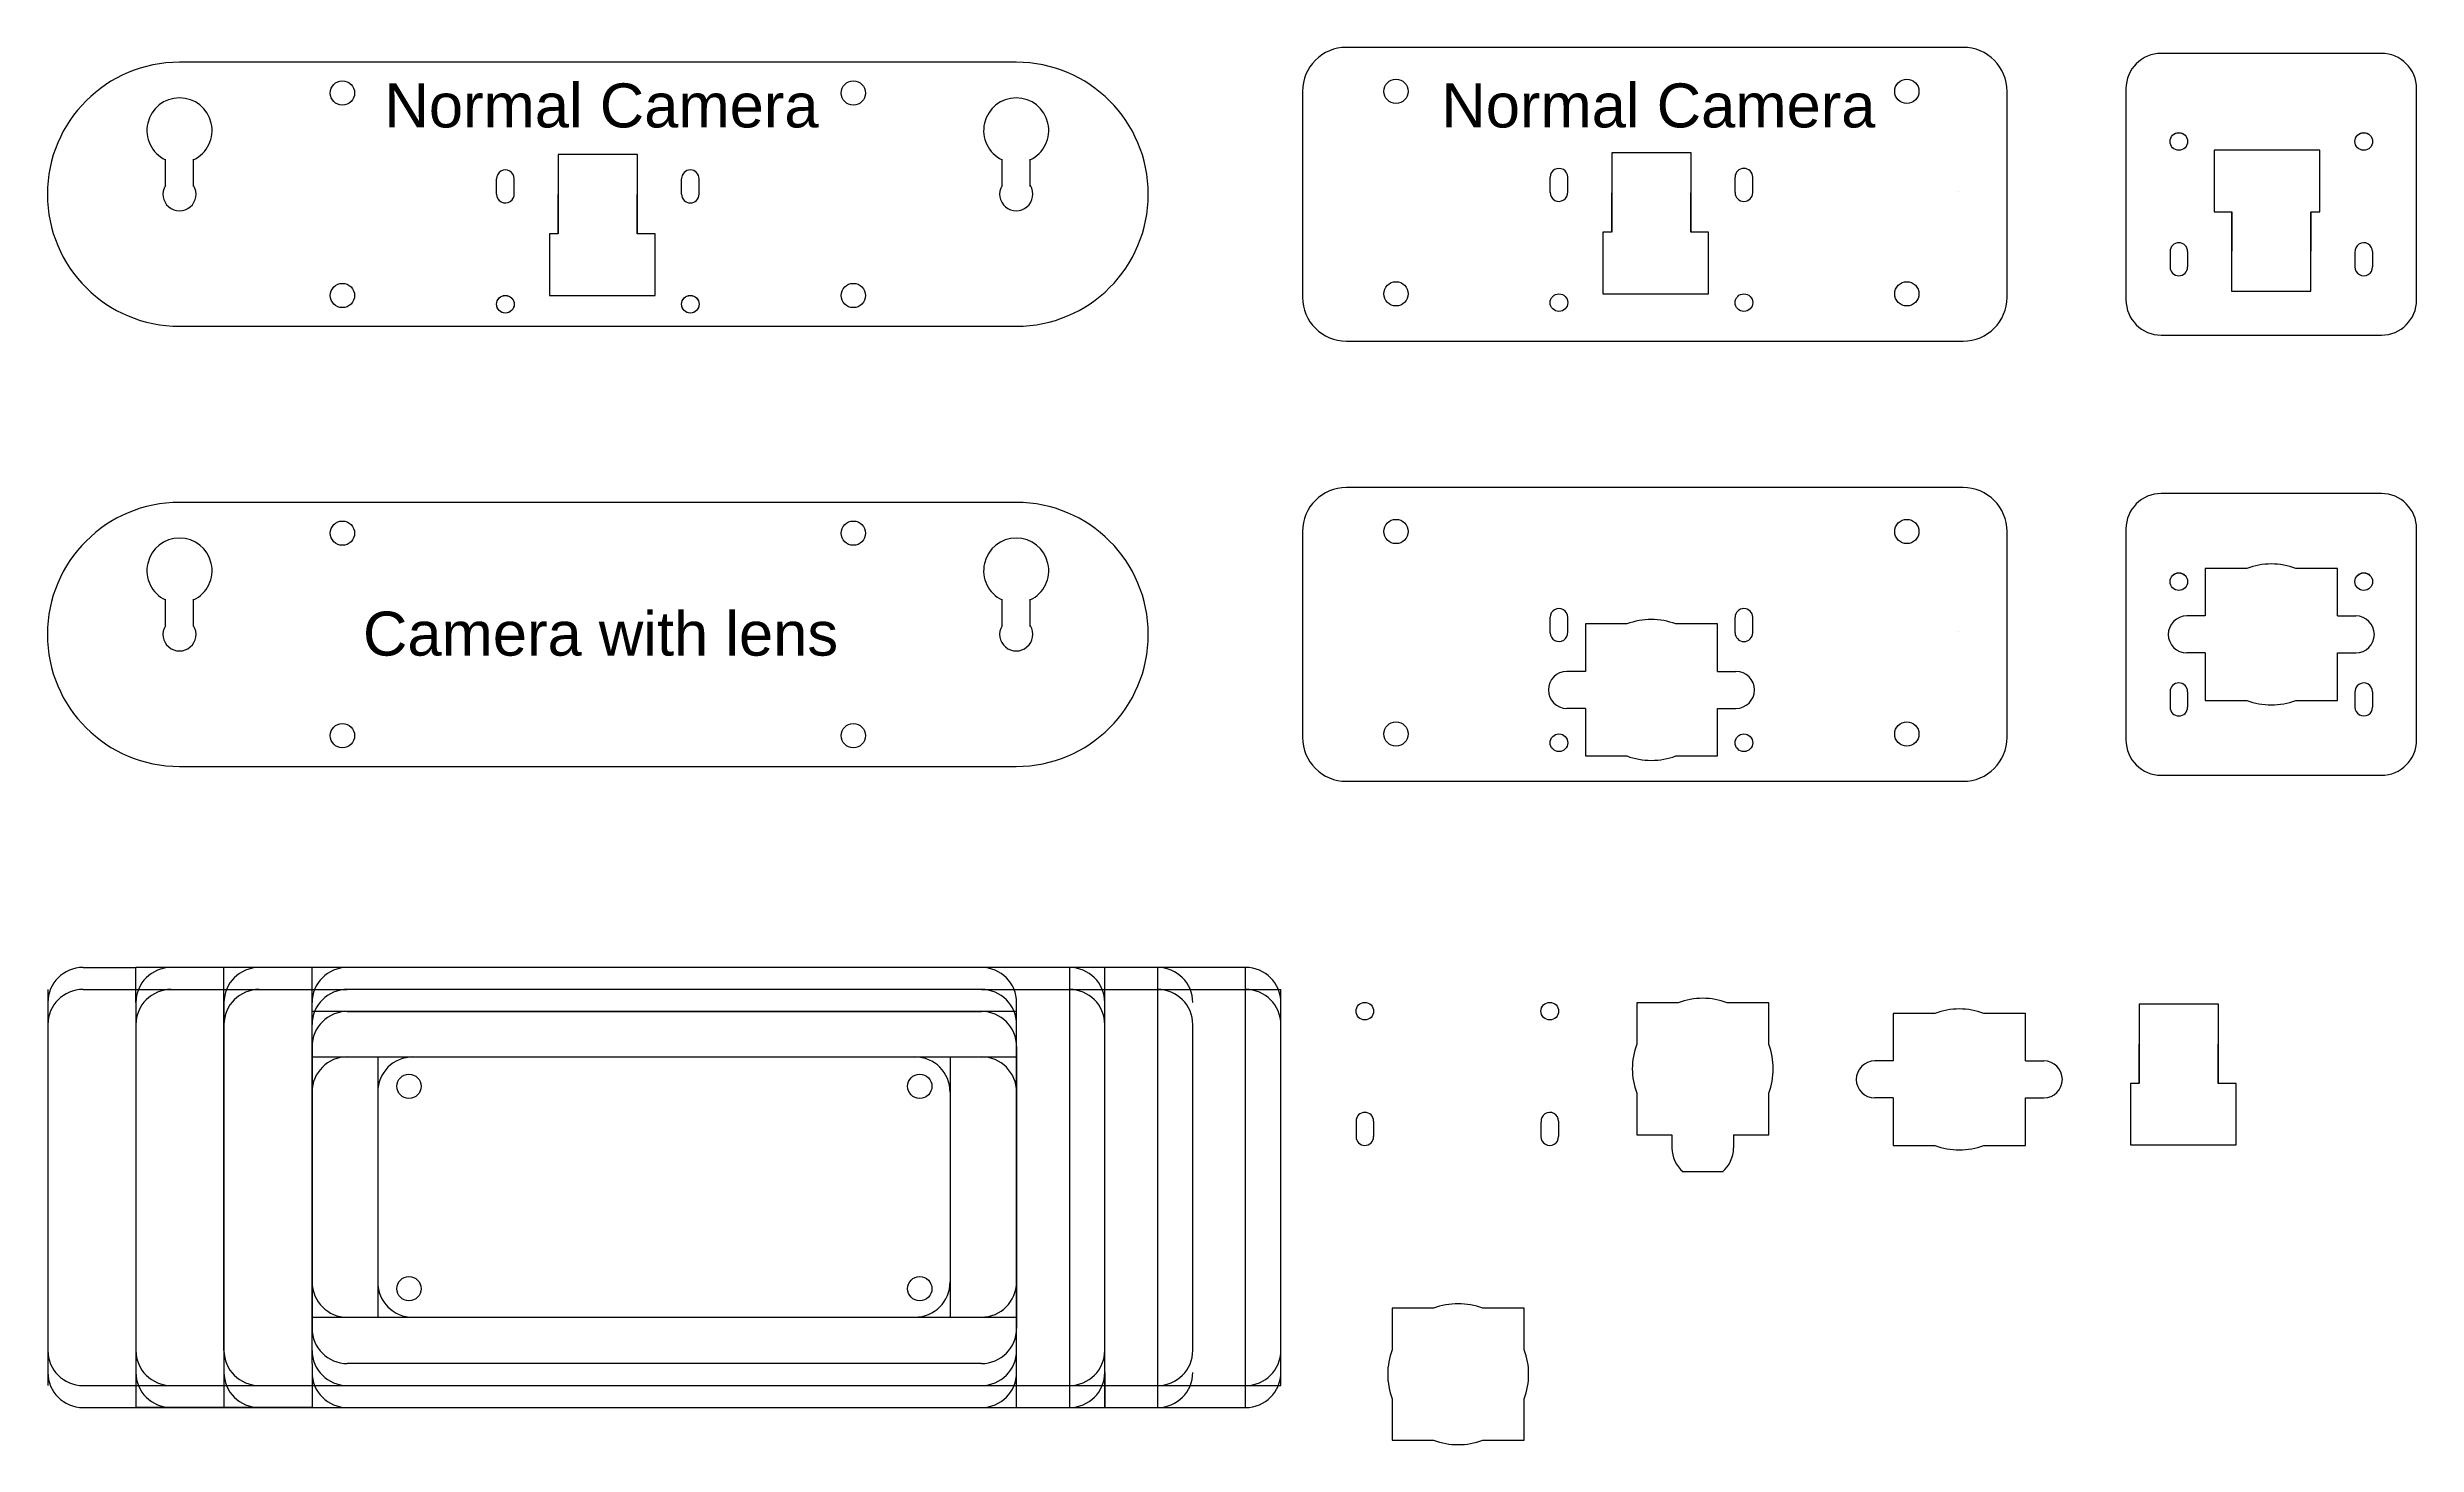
# Model space of a CAD drawing. Header units: millimetres. Extents: x -482 to 810, y -42 to 455.
# Drawn here: x -482.5 to -213.5, y -42 to 116.7 of the extents above; entities that cross this region are included whole.
import ezdxf

# ---------------------------------------------------------------- set-up
doc = ezdxf.new("R2010")
doc.units = ezdxf.units.MM
doc.layers.get('0').update_dxf_attribs({"lineweight": 25, "true_color": 0xffffff})
doc.styles.add('textstyle7', font='')
doc.styles.add('textstyle8', font='')
doc.styles.add('textstyle9', font='')
doc.styles.get('textstyle7').set_extended_font_data('Arial')
doc.styles.get('textstyle8').set_extended_font_data('Arial')
doc.styles.get('textstyle9').set_extended_font_data('Arial')

msp = doc.modelspace()

# ---------------------------------------------------------------- texts
at = {"char_height": 1, "attachment_point": 1}
for s, insert, style in [('\\H5;Normal Camera', (-444.23, 112.59), 'textstyle7'), ('\\H5;Normal Camera', (-324.23, 112.59), 'textstyle9'), ('\\H5;Camera with lens', (-446.67, 52.59), 'textstyle8')]:
    msp.add_mtext(s, dxfattribs=dict(at, insert=insert, style=style))

# ---------------------------------------------------------------- linework, layer by layer
for p, q in [((-265, 116.69), (-335, 116.69)), ((-217.5, 116), (-242.5, 116)), ((-372.5, 115), (-467.5, 115)), ((-340, 111.69), (-340, 88.31)), ((-260, 88.31), (-260, 111.69)), ((-246.5, 112), (-246.5, 88)), ((-213.5, 88), (-213.5, 112)), ((-224.5, 105), (-236.5, 105)), ((-224.5, 105), (-236.5, 105)), ((-236.5, 105), (-236.5, 98)), ((-236.5, 105), (-236.5, 98)), ((-224.5, 98), (-224.5, 105)), ((-224.5, 98), (-224.5, 105)), ((-469.1, 100.9), (-469.1, 104)), ((-465.9, 100.9), (-465.9, 104)), ((-424.5, 104.5), (-424.53, 95.5)), ((-415.5, 104.5), (-424.5, 104.5)), ((-415.5, 104.5), (-424.5, 104.5)), ((-424.5, 104.5), (-424.5, 95.5)), ((-415.53, 95.5), (-415.5, 104.5)), ((-415.5, 95.5), (-415.5, 104.5)), ((-374.1, 100.9), (-374.1, 104)), ((-370.9, 100.9), (-370.9, 104)), ((-304.88, 104.69), (-304.91, 95.69)), ((-295.88, 104.69), (-304.88, 104.69)), ((-295.88, 104.69), (-304.88, 104.69)), ((-304.88, 104.69), (-304.88, 95.69)), ((-295.91, 95.69), (-295.88, 104.69)), ((-295.88, 95.69), (-295.88, 104.69)), ((-482.5, 100), (-482.5, 100)), ((-431.5, 100.01), (-431.5, 101.76)), ((-429.5, 100.09), (-429.5, 101.75)), ((-410.5, 100.01), (-410.5, 101.76)), ((-408.5, 100.01), (-408.5, 101.76)), ((-357.5, 100), (-357.5, 100)), ((-311.88, 100.19), (-311.88, 101.94)), ((-309.88, 100.28), (-309.88, 101.94)), ((-290.88, 100.19), (-290.88, 101.94)), ((-288.88, 100.19), (-288.88, 101.94)), ((-265.57, 100.29), (-265.57, 100.29)), ((-236.5, 98), (-234.47, 98)), ((-234.5, 98), (-234.5, 89)), ((-234.47, 98), (-234.5, 89)), ((-225.5, 89), (-225.5, 98)), ((-225.5, 89), (-225.47, 98)), ((-225.47, 98), (-224.5, 98)), ((-424.53, 95.5), (-425.5, 95.5)), ((-425.5, 95.5), (-425.5, 88.5)), ((-425.5, 95.5), (-425.5, 88.5)), ((-413.5, 95.5), (-415.53, 95.5)), ((-413.5, 88.5), (-413.5, 95.5)), ((-413.5, 88.5), (-413.5, 95.5)), ((-304.91, 95.69), (-305.88, 95.69)), ((-305.88, 95.69), (-305.88, 88.69)), ((-305.88, 95.69), (-305.88, 88.69)), ((-293.88, 95.69), (-295.91, 95.69)), ((-293.88, 88.69), (-293.88, 95.69)), ((-293.88, 88.69), (-293.88, 95.69)), ((-241.5, 93.49), (-241.5, 91.74)), ((-239.5, 93.49), (-239.5, 91.74)), ((-220.5, 93.41), (-220.5, 91.75)), ((-218.5, 93.49), (-218.5, 91.74)), ((-234.5, 89), (-225.5, 89)), ((-234.5, 89), (-225.5, 89)), ((-425.5, 88.5), (-413.5, 88.5)), ((-425.5, 88.5), (-413.5, 88.5)), ((-305.88, 88.69), (-293.88, 88.69)), ((-305.88, 88.69), (-293.88, 88.69)), ((-467.5, 85), (-372.5, 85)), ((-242.5, 84), (-217.5, 84)), ((-335, 83.31), (-265, 83.31)), ((-372.5, 65), (-467.5, 65)), ((-265, 66.69), (-335, 66.69)), ((-217.5, 66), (-242.5, 66)), ((-246.5, 62), (-246.5, 38)), ((-213.5, 38), (-213.5, 62)), ((-340, 61.69), (-340, 38.31)), ((-260, 38.31), (-260, 61.69)), ((-232.78, 57.5), (-237.5, 57.5)), ((-237.5, 57.5), (-237.5, 52.1)), ((-222.5, 57.5), (-227.22, 57.5)), ((-222.5, 52.1), (-222.5, 57.5)), ((-469.1, 50.9), (-469.1, 54)), ((-465.9, 50.9), (-465.9, 54)), ((-374.1, 50.9), (-374.1, 54)), ((-370.9, 50.9), (-370.9, 54)), ((-311.88, 50.19), (-311.88, 51.94)), ((-309.88, 50.28), (-309.88, 51.94)), ((-303.16, 51.19), (-307.88, 51.19)), ((-307.88, 51.19), (-307.88, 45.79)), ((-292.88, 51.19), (-297.59, 51.19)), ((-292.88, 45.79), (-292.88, 51.19)), ((-290.88, 50.19), (-290.88, 51.94)), ((-288.88, 50.19), (-288.88, 51.94)), ((-237.5, 52.1), (-239.6, 52.1)), ((-222.5, 52.1), (-220.4, 52.1)), ((-482.5, 50), (-482.5, 50)), ((-357.5, 50), (-357.5, 50)), ((-265.57, 50.29), (-265.57, 50.29)), ((-307.88, 45.79), (-309.98, 45.79)), ((-292.88, 45.79), (-290.78, 45.79)), ((-237.5, 47.9), (-239.6, 47.9)), ((-237.5, 47.9), (-237.5, 42.5)), ((-222.5, 42.5), (-222.5, 47.9)), ((-222.5, 47.9), (-220.4, 47.9)), ((-241.5, 43.49), (-241.5, 41.74)), ((-239.5, 43.49), (-239.5, 41.74)), ((-220.5, 43.41), (-220.5, 41.75)), ((-218.5, 43.49), (-218.5, 41.74)), ((-307.88, 41.59), (-309.98, 41.59)), ((-307.88, 41.59), (-307.88, 36.19)), ((-292.88, 36.19), (-292.88, 41.59)), ((-292.88, 41.59), (-290.78, 41.59)), ((-237.5, 42.5), (-232.78, 42.5)), ((-227.22, 42.5), (-222.5, 42.5)), ((-467.5, 35), (-372.5, 35)), ((-307.88, 36.19), (-303.16, 36.19)), ((-297.59, 36.19), (-292.88, 36.19)), ((-335, 33.31), (-265, 33.31)), ((-242.5, 34), (-217.5, 34)), ((-478.45, 12.17), (-472.45, 12.17)), ((-352.45, 12.17), (-472.45, 12.17)), ((-372.45, 12.17), (-472.45, 12.17)), ((-472.45, 8.17), (-472.45, 12.17)), ((-356.45, 12.17), (-468.45, 12.17)), ((-462.45, 8.17), (-462.45, 12.17)), ((-372.45, 12.17), (-452.45, 12.17)), ((-452.45, 8.17), (-452.45, 12.17)), ((-376.45, 12.17), (-448.45, 12.17)), ((-366.45, 12.17), (-366.45, -37.83)), ((-362.45, -37.83), (-362.45, 12.17)), ((-346.45, 12.17), (-356.45, 12.17)), ((-356.45, 12.17), (-356.45, -37.83)), ((-346.45, -37.83), (-346.45, 12.17)), ((-482.45, 9.67), (-482.45, -35.33)), ((-478.45, 9.67), (-448.45, 9.67)), ((-472.45, 8.17), (-472.45, -37.83)), ((-462.45, -31.33), (-462.45, 8.17)), ((-462.45, 8.17), (-462.45, -33.83)), ((-452.45, 5.67), (-452.45, 8.17)), ((-376.45, 9.67), (-448.45, 9.67)), ((-376.45, 9.67), (-342.45, 9.67)), ((-372.45, -37.83), (-372.45, 8.17)), ((-342.45, -35.33), (-342.45, 9.67)), ((-297.34, 8.16), (-302.05, 8.16)), ((-302.05, 8.16), (-302.05, 3.44)), ((-287.05, 8.16), (-291.77, 8.16)), ((-287.05, 3.44), (-287.05, 8.16)), ((-482.45, 5.67), (-482.45, -31.33)), ((-472.45, 5.67), (-472.45, -31.33)), ((-462.45, 5.67), (-462.45, -31.33)), ((-452.45, -32.83), (-452.45, 7.17)), ((-372.45, 7.17), (-452.45, 7.17)), ((-448.45, 7.17), (-376.45, 7.17)), ((-372.45, -31.33), (-372.45, 5.67)), ((-362.45, -31.33), (-362.45, 5.67)), ((-352.45, -31.33), (-352.45, 5.67)), ((-342.45, -31.33), (-342.45, 5.67)), ((-268.2, 6.95), (-272.92, 6.95)), ((-272.92, 6.95), (-272.92, 1.55)), ((-257.92, 6.95), (-262.64, 6.95)), ((-257.92, 1.55), (-257.92, 6.95)), ((-245, 8), (-245.03, -1)), ((-236, 8), (-245, 8)), ((-236, 8), (-245, 8)), ((-245, 8), (-245, -1)), ((-236.03, -1), (-236, 8)), ((-236, -1), (-236, 8)), ((-452.45, 3.17), (-452.45, -28.83)), ((-372.45, 3.17), (-372.45, -28.83)), ((-452.5, 2.02), (-372.45, 2.02)), ((-445, 2), (-445, -27.57)), ((-380, 2), (-380, -27.57)), ((-272.92, 1.55), (-275.02, 1.55)), ((-257.92, 1.55), (-255.82, 1.55)), ((-302.05, -2.13), (-302.05, -6.84)), ((-287.05, -6.84), (-287.05, -2.13)), ((-272.92, -2.65), (-275.02, -2.65)), ((-272.92, -2.65), (-272.92, -8.05)), ((-257.92, -8.05), (-257.92, -2.65)), ((-257.92, -2.65), (-255.82, -2.65)), ((-245.03, -1), (-246, -1)), ((-246, -1), (-246, -8)), ((-246, -1), (-246, -8)), ((-234, -1), (-236.03, -1)), ((-234, -8), (-234, -1)), ((-234, -8), (-234, -1)), ((-333.92, -5.3), (-333.92, -7.05)), ((-331.92, -5.3), (-331.92, -7.05)), ((-310.92, -5.3), (-310.92, -7.05)), ((-312.92, -5.39), (-312.92, -7.05)), ((-302.05, -6.84), (-298.05, -6.84)), ((-298.05, -6.84), (-298.05, -8.34)), ((-291.05, -6.84), (-287.05, -6.84)), ((-291.05, -6.84), (-291.05, -8.34)), ((-272.92, -8.05), (-268.2, -8.05)), ((-262.64, -8.05), (-257.92, -8.05)), ((-246, -8), (-234, -8)), ((-246, -8), (-234, -8)), ((-292.25, -11.04), (-296.8, -11.04)), ((-325.11, -26.54), (-329.82, -26.54)), ((-329.82, -26.54), (-329.82, -31.26)), ((-314.82, -26.54), (-319.54, -26.54)), ((-314.82, -31.26), (-314.82, -26.54)), ((-452.49, -27.57), (-372.45, -27.57)), ((-462.45, -33.83), (-462.45, -37.83)), ((-452.45, -32.83), (-452.45, -37.83)), ((-376.45, -32.83), (-448.45, -32.83)), ((-362.45, -33.83), (-362.45, -37.83)), ((-478.45, -35.33), (-448.45, -35.33)), ((-448.45, -35.33), (-376.45, -35.33)), ((-376.45, -35.33), (-342.45, -35.33)), ((-329.82, -36.82), (-329.82, -41.54)), ((-314.82, -41.54), (-314.82, -36.82)), ((-478.45, -37.83), (-472.45, -37.83)), ((-472.45, -37.83), (-352.45, -37.83)), ((-472.45, -37.83), (-372.45, -37.83)), ((-472.45, -37.83), (-452.45, -37.83)), ((-452.45, -37.83), (-472.45, -37.83)), ((-472.45, -37.83), (-472.45, -37.83)), ((-468.45, -37.83), (-356.45, -37.83)), ((-452.45, -37.83), (-452.45, -37.83)), ((-452.45, -37.83), (-372.45, -37.83)), ((-448.45, -37.83), (-376.45, -37.83)), ((-366.45, -37.83), (-346.45, -37.83)), ((-329.82, -41.54), (-325.11, -41.54)), ((-319.54, -41.54), (-314.82, -41.54))]:
    msp.add_line(p, q)
for centre, radius in [((-329.38, 111.69), 1.38), ((-271.38, 111.69), 1.38), ((-449, 111.5), 1.38), ((-391, 111.5), 1.38), ((-240.5, 106), 1), ((-240.5, 105.99), 1), ((-219.5, 106), 1), ((-219.5, 105.99), 1), ((-449, 88.5), 1.38), ((-391, 88.5), 1.38), ((-329.38, 88.69), 1.38), ((-271.38, 88.69), 1.38), ((-430.5, 87.51), 1), ((-430.5, 87.51), 1), ((-430.5, 87.5), 1), ((-430.5, 87.5), 1), ((-409.5, 87.51), 1), ((-409.5, 87.5), 1), ((-310.88, 87.69), 1), ((-310.88, 87.69), 1), ((-310.88, 87.69), 1), ((-310.88, 87.69), 1), ((-289.88, 87.69), 1), ((-289.88, 87.69), 1), ((-449, 61.5), 1.38), ((-391, 61.5), 1.38), ((-329.38, 61.69), 1.38), ((-271.38, 61.69), 1.38), ((-240.5, 56), 1), ((-240.5, 55.99), 1), ((-219.5, 56), 1), ((-219.5, 55.99), 1), ((-449, 38.5), 1.38), ((-391, 38.5), 1.38), ((-329.38, 38.69), 1.38), ((-310.88, 37.69), 1), ((-310.88, 37.69), 1), ((-310.88, 37.69), 1), ((-289.88, 37.69), 1), ((-289.88, 37.69), 1), ((-271.38, 38.69), 1.38), ((-332.92, 7.2), 1), ((-311.92, 7.2), 1), ((-441.45, -1.33), 1.38), ((-383.45, -1.33), 1.38), ((-441.45, -24.33), 1.38), ((-383.45, -24.33), 1.38)]:
    msp.add_circle(centre, radius)
for centre, radius, start, end in [((-335, 111.69), 5, 90, 180), ((-265, 111.69), 5, 0, 90), ((-242.5, 112), 4, 90, 180), ((-217.5, 112), 4, 0, 90), ((-467.5, 100), 15, 90, 180), ((-372.5, 100), 15, 0, 90), ((-467.5, 107.25), 3.7, 295.622, 244.378), ((-372.5, 107.25), 3.7, 295.622, 244.378), ((-430.5, 101.76), 1, 359.8688, 180), ((-409.5, 101.76), 1, 0, 180), ((-310.88, 101.94), 1, 359.8688, 180), ((-289.88, 101.94), 1, 0, 180), ((-467.5, 100), 15, 180, 270), ((-467.5, 100), 1.88, 148.5761, 31.4239), ((-430.5, 100.01), 1, 180, 5.0006), ((-409.5, 100.01), 1, 180, 0), ((-372.5, 100), 1.88, 148.5761, 31.4239), ((-372.5, 100), 15, 270, 0), ((-310.88, 100.19), 1, 180, 5.0006), ((-289.88, 100.19), 1, 180, 0), ((-240.5, 93.49), 1, 0, 180), ((-219.5, 93.49), 1, 0, 185.0006), ((-240.5, 91.74), 1, 180, 0), ((-219.5, 91.74), 1, 179.8688, 0), ((-335, 88.31), 5, 180, 270), ((-265, 88.31), 5, 270, 0), ((-242.5, 88), 4, 180, 270), ((-217.5, 88), 4, 270, 0), ((-467.5, 50), 15, 90, 180), ((-372.5, 50), 15, 0, 90), ((-335, 61.69), 5, 90, 180), ((-265, 61.69), 5, 0, 90), ((-242.5, 62), 4, 90, 180), ((-217.5, 62), 4, 0, 90), ((-467.5, 57.25), 3.7, 295.622, 244.378), ((-372.5, 57.25), 3.7, 295.622, 244.378), ((-230, 50), 8, 90, 110.3641), ((-230, 50), 8, 90, 110.3641), ((-230, 50), 8, 90, 110.3641), ((-230, 50), 8, 69.6359, 90), ((-310.88, 51.94), 1, 359.8688, 180), ((-300.38, 43.69), 8, 69.6359, 110.3641), ((-300.38, 43.69), 8, 69.6359, 110.3641), ((-289.88, 51.94), 1, 0, 180), ((-239.6, 50), 2.1, 90, 270), ((-220.4, 50), 2.1, 270, 90), ((-467.5, 50), 15, 180, 270), ((-467.5, 50), 1.88, 148.5761, 31.4239), ((-372.5, 50), 1.88, 148.5761, 31.4239), ((-372.5, 50), 15, 270, 0), ((-310.88, 50.19), 1, 180, 5.0006), ((-289.88, 50.19), 1, 180, 0), ((-309.98, 43.69), 2.1, 90, 270), ((-290.78, 43.69), 2.1, 270, 90), ((-240.5, 43.49), 1, 0, 180), ((-219.5, 43.49), 1, 0, 185.0006), ((-240.5, 41.74), 1, 180, 0), ((-230, 50), 8, 249.6359, 290.3641), ((-230, 50), 8, 249.6359, 290.3641), ((-219.5, 41.74), 1, 179.8688, 0), ((-335, 38.31), 5, 180, 270), ((-265, 38.31), 5, 270, 0), ((-242.5, 38), 4, 180, 270), ((-217.5, 38), 4, 270, 0), ((-300.38, 43.69), 8, 249.6359, 270), ((-300.38, 43.69), 8, 270, 290.3641), ((-300.38, 43.69), 8, 270, 290.3641), ((-300.38, 43.69), 8, 270, 290.3641), ((-478.45, 8.17), 4, 90, 180), ((-468.45, 8.17), 4, 90, 180), ((-458.45, 8.17), 4, 90, 180), ((-448.45, 8.17), 4, 90, 180), ((-376.45, 8.17), 4, 0, 90), ((-366.45, 8.17), 4, 0, 90), ((-356.45, 8.17), 4, 0, 90), ((-346.45, 8.17), 4, 0, 90), ((-478.45, 5.67), 4, 90, 180), ((-468.45, 5.67), 4, 90, 180), ((-458.45, 5.67), 4, 90, 180), ((-448.45, 5.67), 4, 90, 180), ((-376.45, 5.67), 4, 0, 90), ((-366.45, 5.67), 4, 0, 90), ((-356.45, 5.67), 4, 0, 90), ((-346.45, 5.67), 4, 0, 90), ((-294.55, 0.66), 8, 90, 110.3641), ((-294.55, 0.66), 8, 90, 110.3641), ((-294.55, 0.66), 8, 90, 110.3641), ((-294.55, 0.66), 8, 69.6359, 90), ((-448.45, 3.17), 4, 90, 180), ((-376.45, 3.17), 4, 0, 90), ((-265.42, -0.55), 8, 90, 110.3641), ((-265.42, -0.55), 8, 90, 110.3641), ((-265.42, -0.55), 8, 90, 110.3641), ((-265.42, -0.55), 8, 69.6359, 90), ((-294.55, 0.66), 8, 159.6359, 200.3641), ((-294.55, 0.66), 8, 159.6359, 200.3641), ((-294.55, 0.66), 8, 339.6359, 20.3641), ((-294.55, 0.66), 8, 339.6359, 20.3641), ((-448.45, -1.99), 4, 90, 180), ((-441, -2), 4, 90, 180), ((-384, -2), 4, 0, 90), ((-376.45, -1.99), 4, 0, 90), ((-275.02, -0.55), 2.1, 90, 270), ((-255.82, -0.55), 2.1, 270, 90), ((-332.92, -5.3), 1, 0, 180), ((-311.92, -5.3), 1, 0, 185.0006), ((-332.92, -7.05), 1, 180, 0), ((-311.92, -7.05), 1, 179.8688, 0), ((-265.42, -0.55), 8, 249.6359, 290.3641), ((-265.42, -0.55), 8, 249.6359, 290.3641), ((-294.55, -8.34), 3.5, 180, 230.312), ((-294.55, -8.34), 3.5, 309.5204, 0), ((-448.44, -23.57), 4, 180, 270), ((-441, -23.57), 4, 180, 270), ((-384, -23.56), 4, 270, 0), ((-376.46, -23.56), 4, 270, 0), ((-322.32, -34.04), 8, 90, 110.3641), ((-322.32, -34.04), 8, 90, 110.3641), ((-322.32, -34.04), 8, 90, 110.3641), ((-322.32, -34.04), 8, 69.6359, 90), ((-448.45, -28.83), 4, 180, 270), ((-376.45, -28.83), 4, 270, 0), ((-478.45, -31.33), 4, 180, 270), ((-468.45, -31.33), 4, 180, 270), ((-458.45, -31.33), 4, 180, 270), ((-448.45, -31.33), 4, 180, 270), ((-376.45, -31.33), 4, 270, 0), ((-366.45, -31.33), 4, 270, 0), ((-356.45, -31.33), 4, 270, 0), ((-346.45, -31.33), 4, 270, 0), ((-322.32, -34.04), 8, 159.6359, 200.3641), ((-322.32, -34.04), 8, 159.6359, 200.3641), ((-322.32, -34.04), 8, 339.6359, 20.3641), ((-322.32, -34.04), 8, 339.6359, 20.3641), ((-478.45, -33.83), 4, 180, 270), ((-468.45, -33.83), 4, 180, 270), ((-458.45, -33.83), 4, 180, 270), ((-448.45, -33.83), 4, 180, 270), ((-376.45, -33.83), 4, 270, 0), ((-366.45, -33.83), 4, 270, 0), ((-356.45, -33.83), 4, 270, 0), ((-346.45, -33.83), 4, 270, 0), ((-322.32, -34.04), 8, 249.6359, 290.3641)]:
    msp.add_arc(centre, radius, start, end)

msp.set_redraw_order([(e.dxf.handle, doc.entitydb.next_handle()) for e in msp.query("TEXT MTEXT ATTDEF DIMENSION ARC_DIMENSION")])  # texts and dimensions are drawn at this point

doc.saveas('drawing.dxf')
